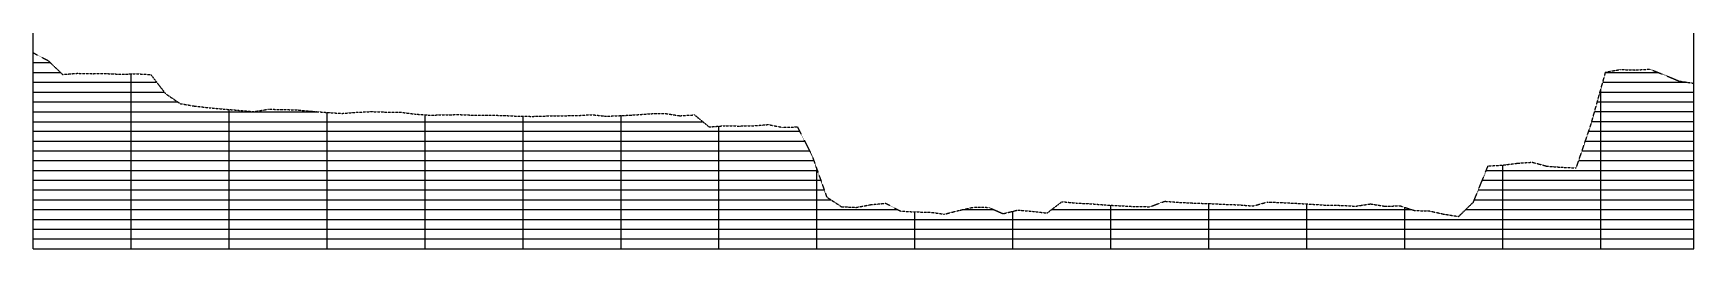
# Model space of a CAD drawing. Header units: millimetres. Extents: x 824502 to 1498685, y 1474633 to 1481826.
# Drawn here: x 1486604 to 1488299, y 1481605 to 1481825 of the extents above; entities that cross this region are included whole.
import ezdxf

# ---------------------------------------------------------------- set-up
doc = ezdxf.new("R2010")
doc.units = ezdxf.units.MM
doc.linetypes.add('HIDDEN', pattern=[0.375, 0.25, -0.125])
doc.layers.add('GL', color=3, linetype='HIDDEN')
doc.layers.add('GRID', color=8, linetype='Continuous')

msp = doc.modelspace()

# ---------------------------------------------------------------- linework, layer by layer
at = {"layer": 'GL'}
msp.add_lwpolyline([(1486603.678, 1481804.791), (1486618.678, 1481796.991), (1486633.678, 1481782.681), (1486648.678, 1481783.891), (1486663.678, 1481783.501), (1486678.678, 1481783.591), (1486693.678, 1481782.901), (1486708.678, 1481783.431), (1486723.678, 1481782.541), (1486738.678, 1481763.151), (1486753.678, 1481752.931), (1486768.678, 1481750.371), (1486783.678, 1481748.712), (1486798.678, 1481747.341), (1486813.678, 1481746.082), (1486828.678, 1481744.731), (1486843.678, 1481747.202), (1486858.678, 1481746.971), (1486873.678, 1481746.481), (1486888.678, 1481745.071), (1486903.678, 1481743.911), (1486918.678, 1481742.951), (1486933.678, 1481744.061), (1486948.678, 1481744.791), (1486963.678, 1481744.331), (1486978.678, 1481744.151), (1486993.678, 1481742.241), (1487008.678, 1481741.141), (1487023.678, 1481741.571), (1487038.678, 1481741.731), (1487053.678, 1481741.151), (1487068.678, 1481741.161), (1487083.678, 1481740.871), (1487098.678, 1481740.101), (1487113.678, 1481739.931), (1487128.678, 1481740.352), (1487143.678, 1481740.571), (1487158.678, 1481740.771), (1487173.678, 1481741.661), (1487188.678, 1481740.081), (1487203.678, 1481740.701), (1487218.678, 1481741.501), (1487233.678, 1481742.661), (1487248.678, 1481742.911), (1487263.678, 1481740.561), (1487278.678, 1481741.441), (1487293.678, 1481729.151), (1487308.678, 1481730.341), (1487323.678, 1481730.071), (1487338.678, 1481730.271), (1487353.678, 1481731.551), (1487368.678, 1481728.712), (1487383.678, 1481729.171), (1487398.678, 1481699.781), (1487413.678, 1481657.531), (1487428.678, 1481647.751), (1487443.678, 1481647.021), (1487458.678, 1481649.832), (1487473.678, 1481651.221), (1487488.678, 1481643.381), (1487503.678, 1481642.381), (1487518.678, 1481642.241), (1487533.678, 1481640.101), (1487548.678, 1481643.941), (1487563.678, 1481647.281), (1487578.678, 1481647.061), (1487593.678, 1481640.601), (1487608.678, 1481644.341), (1487623.678, 1481643.031), (1487638.678, 1481641.241), (1487653.678, 1481652.871), (1487668.678, 1481651.441), (1487683.678, 1481650.692), (1487698.678, 1481649.491), (1487713.678, 1481648.691), (1487728.678, 1481647.891), (1487743.678, 1481647.741), (1487758.678, 1481653.301), (1487773.678, 1481652.161), (1487788.678, 1481651.431), (1487803.678, 1481650.921), (1487818.678, 1481650.241), (1487833.678, 1481649.691), (1487848.678, 1481648.471), (1487863.678, 1481652.541), (1487878.678, 1481651.901), (1487893.678, 1481651.161), (1487908.678, 1481650.271), (1487923.678, 1481649.281), (1487938.678, 1481649.111), (1487953.678, 1481648.251), (1487968.678, 1481650.591), (1487983.678, 1481648.161), (1487998.678, 1481648.691), (1488013.678, 1481643.842), (1488028.678, 1481643.441), (1488043.678, 1481640.131), (1488058.678, 1481637.811), (1488073.678, 1481652.351), (1488088.678, 1481689.311), (1488103.678, 1481690.201), (1488118.678, 1481692.101), (1488133.678, 1481693.141), (1488148.678, 1481689.091), (1488163.678, 1481688.001), (1488178.678, 1481687.291), (1488193.678, 1481731.381), (1488208.678, 1481785.111), (1488223.678, 1481787.761), (1488238.678, 1481787.251), (1488253.678, 1481788.111), (1488268.678, 1481782.211), (1488283.678, 1481775.971), (1488298.678, 1481773.691)], dxfattribs=at)
at = {"layer": 'GRID'}
for p, q in [((1486603.678, 1481604.791), (1486603.678, 1481824.791)), ((1488298.678, 1481604.791), (1488298.678, 1481824.791)), ((1486603.678, 1481794.791), (1486620.984, 1481794.791)), ((1486603.678, 1481784.791), (1486631.466, 1481784.791)), ((1486603.678, 1481774.791), (1486729.674, 1481774.791)), ((1486703.678, 1481604.791), (1486703.678, 1481783.255)), ((1488205.797, 1481774.791), (1488291.441, 1481774.791)), ((1488208.589, 1481784.791), (1488262.118, 1481784.791)), ((1486603.678, 1481764.791), (1486737.409, 1481764.791)), ((1486603.678, 1481754.791), (1486750.948, 1481754.791)), ((1488200.214, 1481754.791), (1488298.678, 1481754.791)), ((1488203.005, 1481764.791), (1488298.678, 1481764.791)), ((1488203.678, 1481604.791), (1488203.678, 1481767.201)), ((1486603.678, 1481744.655), (1486894.065, 1481744.655)), ((1486803.678, 1481604.791), (1486803.678, 1481746.921)), ((1486903.678, 1481604.791), (1486903.678, 1481743.911)), ((1487003.678, 1481604.791), (1487003.678, 1481741.508)), ((1487103.678, 1481604.791), (1487103.678, 1481740.045)), ((1487203.678, 1481604.791), (1487203.678, 1481740.701)), ((1488197.422, 1481744.791), (1488298.678, 1481744.791)), ((1486603.678, 1481734.317), (1487286.794, 1481734.317)), ((1486603.678, 1481724.791), (1487385.913, 1481724.791)), ((1487303.678, 1481604.791), (1487303.678, 1481729.944)), ((1488191.436, 1481724.791), (1488298.678, 1481724.791)), ((1488194.63, 1481734.791), (1488298.678, 1481734.791)), ((1486603.678, 1481714.791), (1487391.017, 1481714.791)), ((1486603.678, 1481704.791), (1487396.121, 1481704.791)), ((1488184.632, 1481704.791), (1488298.678, 1481704.791)), ((1488188.034, 1481714.791), (1488298.678, 1481714.791)), ((1486603.678, 1481694.791), (1487400.45, 1481694.791)), ((1486603.678, 1481684.791), (1487404, 1481684.791)), ((1487403.678, 1481604.791), (1487403.678, 1481685.698)), ((1488086.844, 1481684.791), (1488298.678, 1481684.791)), ((1488103.678, 1481604.791), (1488103.678, 1481690.201)), ((1488181.23, 1481694.791), (1488298.678, 1481694.791)), ((1486603.678, 1481674.791), (1487407.55, 1481674.791)), ((1488082.785, 1481674.791), (1488298.678, 1481674.791)), ((1486603.678, 1481664.791), (1487411.101, 1481664.791)), ((1486603.678, 1481654.791), (1487417.88, 1481654.791)), ((1487803.678, 1481604.791), (1487803.678, 1481650.921)), ((1487903.678, 1481604.791), (1487903.678, 1481650.568)), ((1488074.668, 1481654.791), (1488298.678, 1481654.791)), ((1488078.727, 1481664.791), (1488298.678, 1481664.791)), ((1486603.678, 1481644.791), (1487485.98, 1481644.791)), ((1486603.678, 1481634.791), (1488298.678, 1481634.791)), ((1487503.678, 1481604.791), (1487503.678, 1481642.381)), ((1487552.496, 1481644.791), (1487583.949, 1481644.791)), ((1487603.678, 1481604.791), (1487603.678, 1481643.095)), ((1487643.257, 1481644.791), (1488010.741, 1481644.791)), ((1487703.678, 1481604.791), (1487703.678, 1481649.224)), ((1488003.678, 1481604.791), (1488003.678, 1481647.075)), ((1488065.879, 1481644.791), (1488298.678, 1481644.791)), ((1486603.678, 1481624.791), (1488298.678, 1481624.791)), ((1486603.678, 1481614.791), (1488298.678, 1481614.791)), ((1486603.678, 1481604.791), (1488298.678, 1481604.791))]:
    msp.add_line(p, q, dxfattribs=at)

doc.saveas('drawing.dxf')
